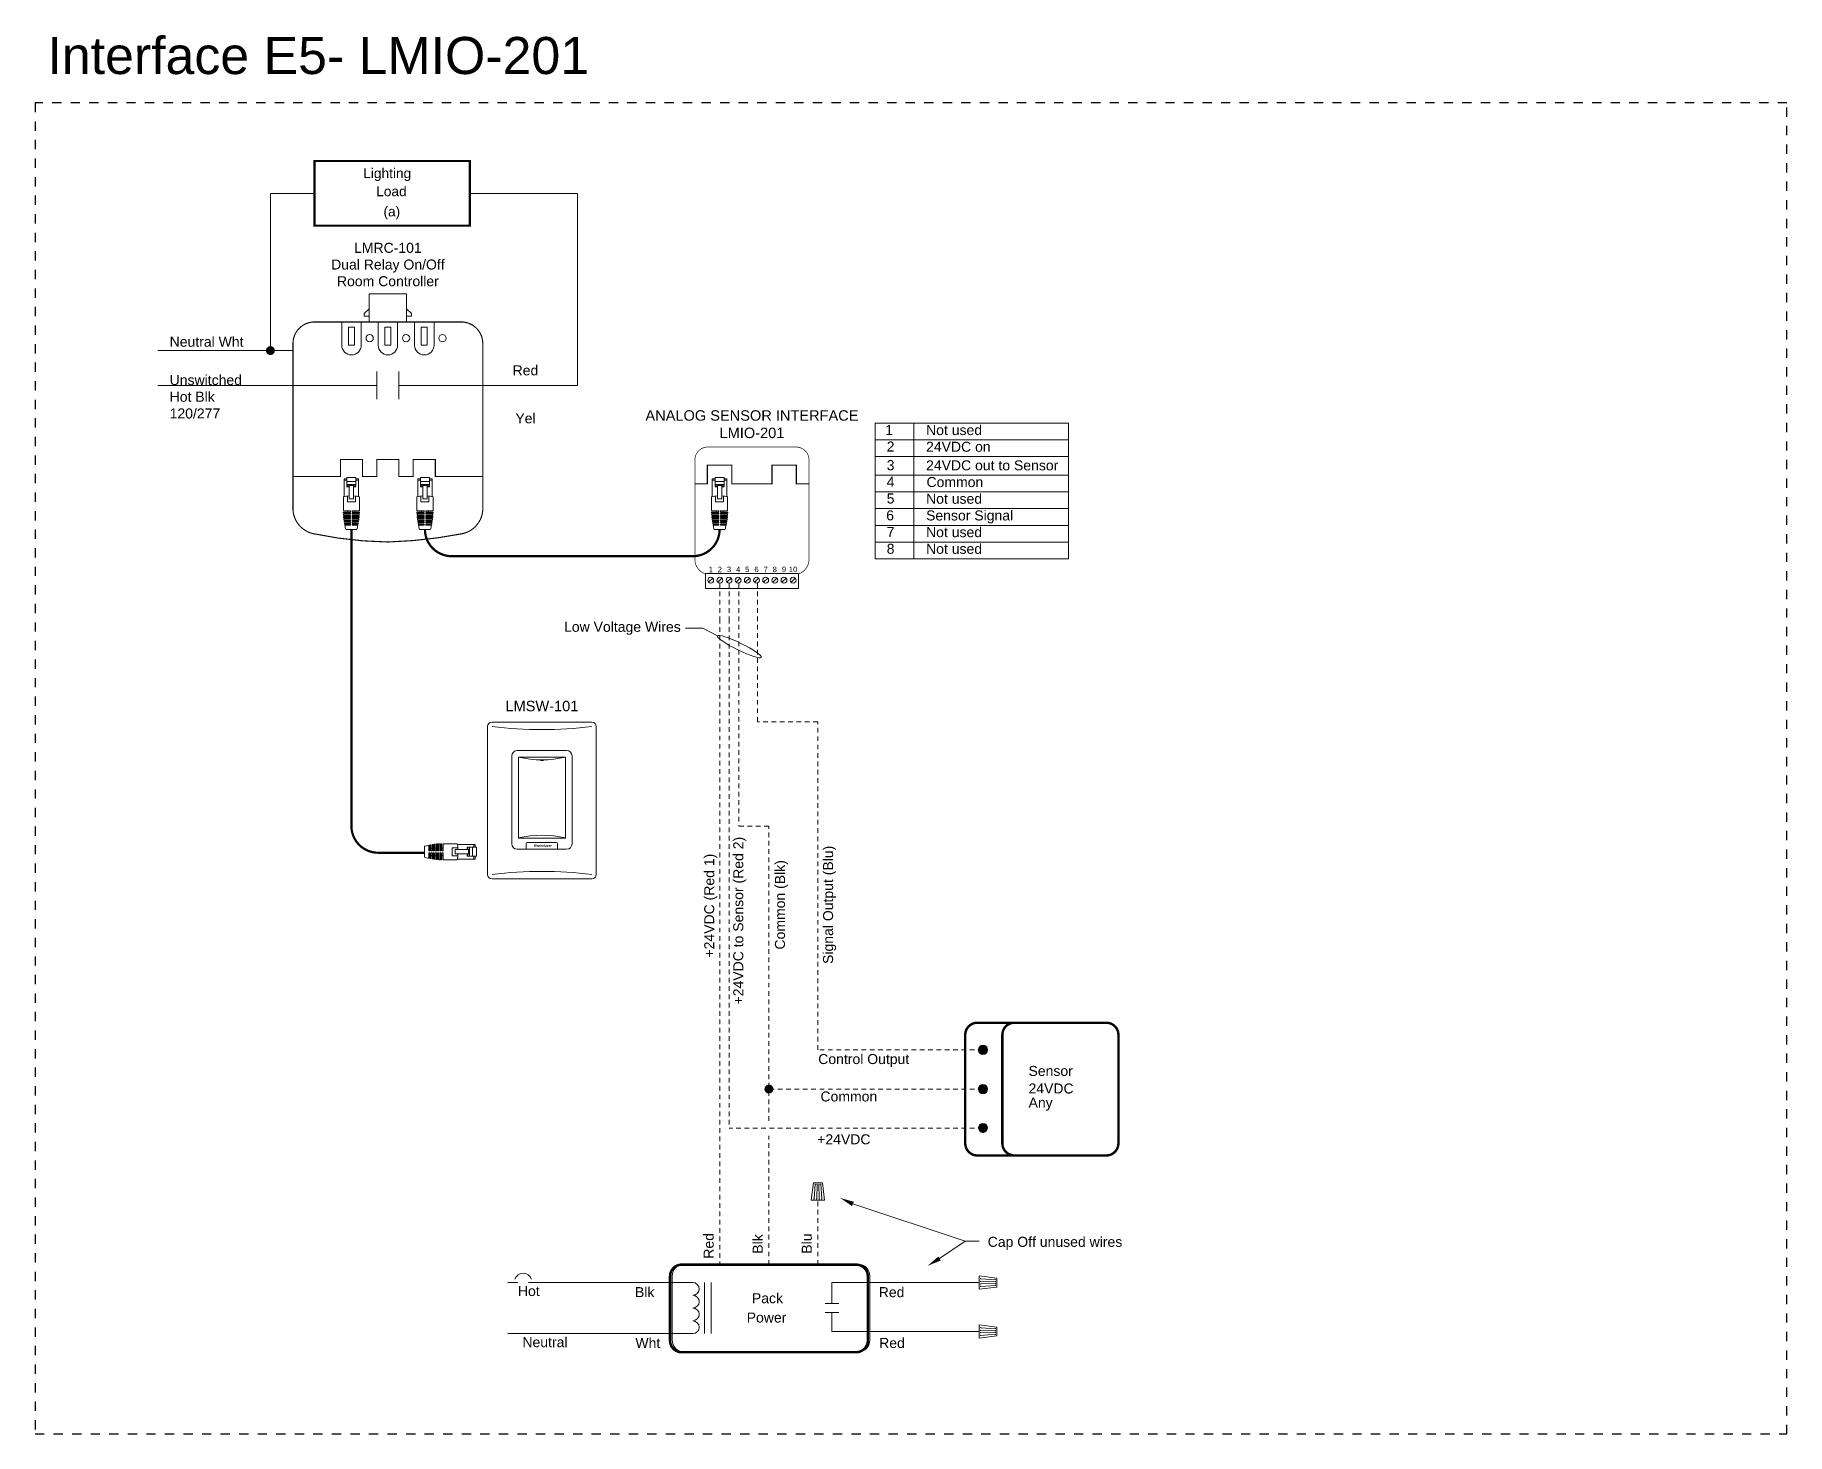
# Model space of a CAD drawing. Header units: inches. Extents: x -60 to 2005, y -577 to 104.
# Drawn here: x 867.49 to 914.7, y -193.48 to -155.78 of the extents above; entities that cross this region are included whole.
import ezdxf
from ezdxf.enums import TextEntityAlignment as Align

# ---------------------------------------------------------------- set-up
doc = ezdxf.new("R2010")
doc.units = ezdxf.units.IN
doc.header["$MEASUREMENT"] = 0
doc.linetypes.add('Demo', pattern=[0.5, 0.25, -0.25])
doc.linetypes.add('HIDDEN2', pattern=[0.1875, 0.125, -0.0625])
doc.layers.get('0').update_dxf_attribs({"lineweight": 5})
doc.layers.add('PS Borders', color=40, linetype='Demo', lineweight=5, plot=False)
for name, color, linetype, lineweight in [('WS', 3, 'Continuous', 5), ('WS_DETAIL', 7, 'Continuous', 5), ('WS_LineVoltage', 1, 'Continuous', 5), ('WS_LowVoltage', 6, 'Continuous', 5)]:
    doc.layers.add(name, color=color, linetype=linetype, lineweight=lineweight)
doc.styles.add('ARIAL', font='arial.ttf')

msp = doc.modelspace()

# ---------------------------------------------------------------- texts
at = {"style": 'ARIAL'}
for s, height, p in [('Lighting', 0.2638, (876.335, -159.634)), ('Load', 0.2638, (876.684, -160.122)), ('(a)', 0.2638, (876.879, -160.666)), ('1', 0.27, (890.401, -166.556)), ('Not used', 0.27, (891.501, -166.559)), ('2', 0.27, (890.44, -167.003)), ('24VDC on', 0.27, (891.501, -167.009)), ('3', 0.27, (890.44, -167.505)), ('24VDC out to Sensor', 0.27, (891.501, -167.51)), ('4', 0.27, (890.44, -167.954)), ('Common', 0.27, (891.513, -167.96)), ('5', 0.27, (890.44, -168.403)), ('Not used', 0.27, (891.501, -168.41)), ('6', 0.27, (890.427, -168.858)), ('Sensor Signal', 0.27, (891.501, -168.86)), ('8', 0.27, (890.44, -169.758)), ('7', 0.27, (890.44, -169.306)), ('Not used', 0.27, (891.501, -169.31)), ('Not used', 0.27, (891.501, -169.76))]:
    msp.add_text(s, height=height, dxfattribs=at).set_placement(p)
at = {"linetype": 'Continuous', "style": 'ARIAL'}
for s, p in [('Control Output', (888.595, -183.51)), ('Sensor', (894.261, -183.83)), ('24VDC', (894.261, -184.303)), ('Common', (888.655, -184.518)), ('Any', (894.263, -184.683)), ('+24VDC', (888.567, -185.673)), ('Cap Off unused wires ', (893.162, -188.436)), ('Blk', (883.657, -189.792)), ('Pack', (886.807, -189.955)), ('Red', (890.226, -189.792)), ('Power', (886.667, -190.476)), ('Wht', (883.668, -191.162)), ('Red', (890.237, -191.162))]:
    msp.add_text(s, height=0.27, dxfattribs=at).set_placement(p)
for s, p in [('Red', (885.643, -188.755)), ('Blk', (886.965, -188.621)), ('Blu', (888.286, -188.621))]:
    msp.add_text(s, height=0.27, rotation=90, dxfattribs=at).set_placement(p, align=Align.MIDDLE_LEFT)
for s, p in [('Hot', (881.089, -189.627)), ('Neutral', (881.839, -191.005))]:
    msp.add_text(s, height=0.27, dxfattribs=at).set_placement(p, align=Align.MIDDLE_RIGHT)
at = {"lineweight": -3, "insert": (867.824, -155.83), "char_height": 1, "attachment_point": 1, "style": 'ARIAL'}
msp.add_mtext_dynamic_manual_height_columns('Interface E5- LMIO-201', width=25.92219, gutter_width=1, heights=[0], dxfattribs=at)
at = {"insert": (876.998, -161.378), "char_height": 0.26989, "width": 5.65768, "attachment_point": 2, "style": 'ARIAL'}
msp.add_mtext('LMRC-101 \\PDual Relay On/Off \\PRoom Controller', dxfattribs=at)
at = {"linetype": 'Continuous', "char_height": 0.27, "style": 'ARIAL'}
for s, insert, width, attachment_point in [('Neutral Wht', (871.117, -164.046), 4.47708, 4), ('Red', (880.36, -164.817), 6.16099, 4), ('Unswitched\\PHot Blk\\P120/277', (871.117, -165.528), 6.93133, 4), ('Yel', (880.435, -166.11), 6.16099, 4), ('Low Voltage Wires', (884.89, -171.767), 6.93133, 6)]:
    msp.add_mtext(s, dxfattribs=dict(at, insert=insert, width=width, attachment_point=attachment_point))
at = {"linetype": 'Continuous', "char_height": 0.27, "attachment_point": 8, "rotation": 90, "style": 'ARIAL'}
for s, insert, width in [('+24VDC to Sensor (Red 2)', (886.656, -179.645), 5.33069), ('+24VDC (Red 1)', (885.874, -179.241), 4.47708), ('Signal Output (Blu)', (889.077, -179.219), 4.47708), ('Common (Blk)', (887.78, -179.219), 4.47708)]:
    msp.add_mtext(s, dxfattribs=dict(at, insert=insert, width=width))

# ---------------------------------------------------------------- blocks, each defined once
blk = doc.blocks.new('A$C756910A1')
at = {"layer": 'WS_DETAIL'}
for p, q in [((0.15, 6.6), (0.15, 10.17)), ((0.15, 10.17), (0.73, 10.17)), ((0.73, 9.92), (0.15, 9.92)), ((0.73, 10.43), (0.73, 8.56)), ((0.73, 10.43), (2.51, 10.43)), ((2.51, 9.66), (0.73, 9.66)), ((2.51, 9.06), (0.73, 9.06)), ((0.73, 8.74), (1.17, 8.74)), ((0.73, 8.56), (1.17, 8.56)), ((1.17, 6.17), (1.17, 9.06)), ((1.17, 8.85), (2.06, 8.85)), ((2.06, 6.17), (2.06, 9.06)), ((2.06, 8.74), (2.51, 8.74)), ((2.51, 8.56), (2.06, 8.56)), ((2.51, 10.43), (2.51, 8.56)), ((3.08, 10.17), (2.51, 10.17)), ((3.08, 9.92), (2.51, 9.92)), ((3.08, 6.6), (3.08, 10.17)), ((0, 6.56), (0, 3.73)), ((0, 3.73), (1.43, 3.73)), ((0.81, 6.7), (0.81, 5.55)), ((0.81, 5.55), (2.42, 5.55)), ((0.89, 3.73), (0.89, 3.51)), ((1.17, 6.17), (2.06, 6.17)), ((1.43, 3.51), (1.43, 3.73)), ((1.8, 3.73), (3.23, 3.73)), ((1.8, 3.51), (1.8, 3.73)), ((2.34, 3.73), (2.34, 3.51)), ((2.42, 6.7), (2.42, 5.55)), ((3.23, 6.56), (3.23, 3.73)), ((0, 3.51), (1.43, 3.51)), ((0.01, 3.29), (1.43, 3.29)), ((0.02, 3.06), (1.43, 3.06)), ((0.03, 2.84), (1.43, 2.84)), ((0.05, 2.62), (1.43, 2.62)), ((0.07, 2.4), (1.43, 2.4)), ((0.09, 2.18), (1.43, 2.18)), ((0.12, 1.96), (1.43, 1.96)), ((0.15, 1.74), (1.43, 1.74)), ((0.18, 1.52), (1.43, 1.52)), ((0.22, 1.3), (1.43, 1.3)), ((0.26, 1.08), (1.43, 1.08)), ((0.31, 0.86), (1.43, 0.86)), ((0.89, 3.29), (0.89, 3.06)), ((0.89, 2.84), (0.89, 2.62)), ((0.89, 2.4), (0.89, 2.18)), ((0.89, 1.96), (0.89, 1.74)), ((0.89, 1.52), (0.89, 1.3)), ((0.89, 1.08), (0.89, 0.86)), ((1.43, 3.06), (1.43, 3.29)), ((1.43, 2.62), (1.43, 2.84)), ((1.43, 2.18), (1.43, 2.4)), ((1.43, 1.74), (1.43, 1.96)), ((1.43, 1.3), (1.43, 1.52)), ((1.43, 0.86), (1.43, 1.08)), ((1.8, 3.51), (3.23, 3.51)), ((1.8, 3.29), (3.23, 3.29)), ((1.8, 3.06), (1.8, 3.29)), ((1.8, 3.06), (3.22, 3.06)), ((1.8, 2.84), (3.2, 2.84)), ((1.8, 2.62), (1.8, 2.84)), ((1.8, 2.62), (3.19, 2.62)), ((1.8, 2.4), (3.17, 2.4)), ((1.8, 2.18), (1.8, 2.4)), ((1.8, 2.18), (3.14, 2.18)), ((1.8, 1.96), (3.12, 1.96)), ((1.8, 1.74), (1.8, 1.96)), ((1.8, 1.74), (3.09, 1.74)), ((1.8, 1.52), (3.05, 1.52)), ((1.8, 1.3), (1.8, 1.52)), ((1.8, 1.3), (3.01, 1.3)), ((1.8, 1.08), (2.97, 1.08)), ((1.8, 0.86), (1.8, 1.08)), ((1.8, 0.86), (2.92, 0.86)), ((2.34, 3.29), (2.34, 3.06)), ((2.34, 2.84), (2.34, 2.62)), ((2.34, 2.4), (2.34, 2.18)), ((2.34, 1.96), (2.34, 1.74)), ((2.34, 1.52), (2.34, 1.3)), ((2.34, 1.08), (2.34, 0.86)), ((2.69, 0), (0.52, 0))]:
    blk.add_line(p, q, dxfattribs=at)
for centre, radius, start, end in [((1.62, -0.58), 7.33, 93.502, 102.7411), ((1.62, -0.58), 7.33, 77.2589, 86.498), ((13.49, 3.73), 13.49, 180.937, 181.8742), ((13.49, 3.73), 13.49, 182.8119, 183.7504), ((13.49, 3.73), 13.49, 184.6899, 185.6307), ((13.49, 3.73), 13.49, 186.573, 187.5171), ((13.49, 3.73), 13.49, 188.4632, 189.4117), ((13.49, 3.73), 13.49, 190.3627, 191.3167), ((13.49, 3.73), 13.49, 192.2739, 196.0379), ((-10.25, 3.73), 13.49, 343.9621, 347.7261), ((-10.25, 3.73), 13.49, 348.6833, 349.6373), ((-10.25, 3.73), 13.49, 350.5883, 351.5368), ((-10.25, 3.73), 13.49, 352.4829, 353.427), ((-10.25, 3.73), 13.49, 354.3693, 355.3101), ((-10.25, 3.73), 13.49, 356.2496, 357.1881), ((-10.25, 3.73), 13.49, 358.1258, 359.063)]:
    blk.add_arc(centre, radius, start, end, dxfattribs=at)
blk = doc.blocks.new('RJ45')
at = {"layer": 'WS_DETAIL', "xscale": 1.117448685388325, "yscale": 1.117448685388325, "zscale": 1.117448685388325}
blk.add_blockref('A$C756910A1', (59.47, 150.68), dxfattribs=at)
blk = doc.blocks.new('WallPlate1Gang')
for p, q in [((-11.72, 0.96), (-11.72, 32.87)), ((-10.76, 33.83), (10.76, 33.83)), ((11.72, 32.87), (11.72, 0.96)), ((-6.49, 26.51), (-6.49, 7.57)), ((-5.31, 27.69), (5.31, 27.69)), ((6.49, 26.51), (6.49, 7.57)), ((5.31, 6.39), (-5.31, 6.39)), ((-10.76, 0), (10.76, 0))]:
    blk.add_line(p, q)
for centre, radius, start, end in [((-10.76, 32.87), 0.96, 90, 180), ((0, 117.5), 85.31, 262.7571, 277.2429), ((10.76, 32.87), 0.96, 0, 90), ((-5.31, 26.51), 1.18, 90, 180), ((5.31, 26.51), 1.18, 0, 90), ((-5.31, 7.57), 1.18, 180, 270), ((5.31, 7.57), 1.18, 270, 0), ((-10.76, 0.96), 0.96, 180, 270), ((0, -83.67), 85.31, 82.7571, 97.2429), ((10.76, 0.96), 0.96, 270, 0)]:
    blk.add_arc(centre, radius, start, end)
blk = doc.blocks.new('*U137')
blk.add_blockref('WallPlate1Gang', (0, -0.01))
blk = doc.blocks.new('LMIO-201_TW')
for p, q in [((-9.33, -21.22), (-8.44, -20.32)), ((-7.35, -21.22), (-6.46, -20.32)), ((-5.38, -21.22), (-4.49, -20.32)), ((-3.41, -21.22), (-2.51, -20.32)), ((-1.43, -21.22), (-0.54, -20.32)), ((0.54, -21.22), (1.43, -20.32)), ((2.51, -21.22), (3.41, -20.32)), ((4.49, -21.22), (5.38, -20.32)), ((6.46, -21.22), (7.36, -20.32)), ((8.44, -21.22), (9.33, -20.32))]:
    blk.add_line(p, q)
at = {"linetype": 'Continuous', "const_width": 0.144}
for points in [[(0.01, 7.94), (-9.52, 7.94, 0.414214), (-12.3, 5.15), (-12.3, -16.47, 0.302646), (-10.02, -19.42, 0.302646)], [(0.01, 7.94), (9.53, 7.94, -0.414214), (12.31, 5.15), (12.31, -16.47, -0.303521), (10.02, -19.42, -0.303521)]]:
    blk.add_lwpolyline(points, format="xyb", dxfattribs=at)
at = {"const_width": 0.265}
blk.add_lwpolyline([(-12.3, 0), (-9.59, 0), (-9.59, 4.03), (-4.33, 4.03), (-4.33, 0), (4.33, 0), (4.33, 4.03), (9.59, 4.03), (9.59, 0), (12.31, 0)], dxfattribs=at)
blk.add_lwpolyline([(-10.02, -19.33), (10.02, -19.33), (10.02, -22.53), (-10.02, -22.53)], close=True)
for centre in [(-8.88, -20.77), (-6.91, -20.77), (-4.93, -20.77), (-2.96, -20.77), (-0.99, -20.77), (0.99, -20.77), (2.96, -20.77), (4.93, -20.77), (6.91, -20.77), (8.88, -20.77)]:
    blk.add_circle(centre, 0.631)
at = {"style": 'ARIAL'}
for s, insert, char_height, width, attachment_point in [('ANALOG SENSOR INTERFACE \\PLMIO-201', (0.01, 15.87), 2.25, 47.9732, 2), ('1', (-8.88, -19.04), 1.17, 38.6074, 8), ('2', (-6.91, -19.04), 1.17, 38.6074, 8), ('3', (-4.93, -19.04), 1.17, 38.6074, 8), ('4', (-2.96, -19.04), 1.17, 38.6074, 8), ('5', (-0.99, -19.04), 1.17, 38.6074, 8), ('6', (0.99, -19.04), 1.17, 38.6074, 8), ('7', (2.96, -19.04), 1.17, 38.6074, 8), ('8', (4.93, -19.04), 1.17, 38.6074, 8), ('9', (6.91, -19.04), 1.17, 38.6074, 8), ('10', (8.88, -19.04), 1.168, 38.6074, 8)]:
    blk.add_mtext(s, dxfattribs=dict(at, insert=insert, char_height=char_height, width=width, attachment_point=attachment_point))
blk = doc.blocks.new('*U277')
blk.add_blockref('LMIO-201_TW', (0, 0))
blk = doc.blocks.new('*U278')
for p, q in [((-6.5, 20.13), (-6.5, 1.18)), ((-5.32, 21.31), (5.32, 21.31)), ((-5.07, 2.44), (-5.07, 19.89)), ((-5.07, 19.89), (5.07, 19.89)), ((-0.33, 19.29), (-0.33, 19.19)), ((0.33, 19.29), (0.33, 19.19)), ((5.07, 19.89), (5.07, 2.44)), ((6.5, 20.13), (6.5, 1.18)), ((5.32, 0), (-5.32, 0)), ((5.07, 2.44), (-5.07, 2.44)), ((-3.38, 1.24), (-3.38, 0)), ((3.14, 1.48), (-3.14, 1.48)), ((3.38, 1.24), (3.38, 0))]:
    blk.add_line(p, q)
for centre, radius, start, end in [((-5.32, 20.13), 1.18, 90, 180), ((0, 41.25), 21.96, 256.6482, 283.3518), ((0, 19.73), 0.639, 238.6629, 301.3371), ((5.32, 20.13), 1.18, 0, 90), ((-5.32, 1.18), 1.18, 180, 270), ((0, -18.92), 21.96, 76.6482, 103.3518), ((-3.14, 1.24), 0.239, 90, 180), ((3.14, 1.24), 0.239, 0, 90), ((5.32, 1.18), 1.18, 270, 0)]:
    blk.add_arc(centre, radius, start, end)
at = {"style": 'ARIAL'}
for s, insert, char_height, width, attachment_point in [('LMSW-101', (0, 32.02), 2.25, 40.9705, 2), ('{\\fArial|b1|i1|c0|p34;Wattstopper}', (-1.79, 1.04), 0.4798, 3.7953, 1)]:
    blk.add_mtext(s, dxfattribs=dict(at, insert=insert, char_height=char_height, width=width, attachment_point=attachment_point))

# ---------------------------------------------------------------- linework, layer by layer
for p, q in [((876.494, -162.751), (876.494, -163.511)), ((877.501, -162.751), (876.494, -162.751)), ((877.501, -162.751), (877.501, -163.511)), ((876.494, -163.159), (876.361, -163.282)), ((876.361, -163.282), (876.361, -163.351)), ((877.501, -163.159), (877.635, -163.282)), ((877.635, -163.282), (877.635, -163.351)), ((875.755, -163.511), (875.755, -164.136)), ((876.279, -164.136), (876.279, -163.511)), ((876.361, -163.351), (876.494, -163.351)), ((876.736, -164.136), (876.736, -163.511)), ((877.26, -163.511), (877.26, -164.136)), ((877.635, -163.351), (877.501, -163.351)), ((877.717, -164.136), (877.717, -163.511)), ((878.241, -163.511), (878.241, -164.136)), ((876.7, -164.847), (876.7, -165.592)), ((876.701, -164.847), (876.701, -165.592)), ((877.294, -164.847), (877.294, -165.592)), ((877.295, -164.847), (877.295, -165.592)), ((890.128, -166.242), (895.337, -166.242)), ((890.128, -166.242), (890.128, -169.892)), ((891.173, -166.242), (891.173, -169.892)), ((895.337, -166.242), (895.337, -169.892)), ((890.128, -166.69), (895.337, -166.69)), ((890.128, -167.138), (895.337, -167.138)), ((890.128, -167.639), (895.337, -167.639)), ((890.128, -168.089), (895.337, -168.089)), ((890.128, -168.537), (895.337, -168.537)), ((890.128, -168.992), (895.337, -168.992)), ((890.128, -169.441), (895.337, -169.441)), ((890.128, -169.892), (895.337, -169.892)), ((885.486, -171.767), (885.019, -171.767)), ((885.877, -171.971), (885.486, -171.767)), ((888.409, -187.182), (888.47, -186.711)), ((888.707, -186.711), (888.47, -186.711)), ((888.484, -187.144), (888.513, -186.749)), ((888.553, -187.144), (888.563, -186.749)), ((888.623, -187.144), (888.613, -186.749)), ((888.692, -187.144), (888.663, -186.749)), ((888.768, -187.182), (888.707, -186.711)), ((888.768, -187.182), (888.409, -187.182)), ((892.936, -189.58), (892.936, -189.221)), ((892.936, -189.221), (893.406, -189.282)), ((892.973, -189.296), (893.369, -189.325)), ((893.406, -189.519), (893.406, -189.282)), ((892.936, -189.58), (893.406, -189.519)), ((892.973, -189.365), (893.369, -189.375)), ((892.973, -189.435), (893.369, -189.425)), ((892.973, -189.504), (893.369, -189.475)), ((892.936, -190.898), (892.936, -190.539)), ((892.936, -190.539), (893.406, -190.6)), ((892.973, -190.615), (893.369, -190.644)), ((892.973, -190.684), (893.369, -190.694)), ((893.406, -190.837), (893.406, -190.6)), ((892.936, -190.898), (893.406, -190.837)), ((892.973, -190.753), (893.369, -190.743)), ((892.973, -190.822), (893.369, -190.793))]:
    msp.add_line(p, q)
at = {"linetype": 'Continuous', "const_width": 0.06}
msp.add_lwpolyline([(879.208, -160.917), (879.208, -159.172), (875.02, -159.172), (875.02, -160.917)], close=True, dxfattribs=at)
at = {"linetype": 'Continuous', "const_width": 0.03}
msp.add_lwpolyline([(876.997, -169.441, -0.048346), (874.98, -169.215, -0.329956), (874.441, -168.583), (874.441, -164.09, -0.414214), (875.019, -163.511), (878.976, -163.511, -0.414214), (879.555, -164.09), (879.555, -164.992), (879.555, -166.737), (879.555, -168.583, -0.329956), (879.015, -169.215, -0.0415), (876.997, -169.441, -0.024292)], format="xyb", dxfattribs=at)
for points in [[(875.938, -164.136), (876.096, -164.136), (876.096, -163.653), (875.938, -163.653)], [(876.919, -164.136), (877.077, -164.136), (877.077, -163.653), (876.919, -163.653)], [(877.899, -164.136), (878.058, -164.136), (878.058, -163.653), (877.899, -163.653)]]:
    msp.add_lwpolyline(points, close=True)
at = {"const_width": 0.03}
msp.add_lwpolyline([(874.441, -167.675), (875.719, -167.675), (875.719, -167.219), (876.315, -167.219), (876.315, -167.675), (876.7, -167.675), (876.7, -167.219), (877.295, -167.219), (877.295, -167.675), (877.681, -167.675), (877.681, -167.219), (878.276, -167.219), (878.276, -167.675), (879.555, -167.675)], dxfattribs=at)
for points in [[(889.53, -187.279), (892.551, -188.287), (892.929, -188.287)], [(891.866, -188.748), (892.551, -188.287), (892.929, -188.287)]]:
    msp.add_lwpolyline(points)
for centre in [(876.507, -163.948), (877.488, -163.948), (878.469, -163.948)]:
    msp.add_circle(centre, 0.0983)
for centre in [(876.017, -164.136), (876.998, -164.136), (877.979, -164.136)]:
    msp.add_arc(centre, 0.262, 180, 0)
at = {"extrusion": (0, 0, -1)}
msp.add_ellipse((886.469, -172.26), major_axis=(-0.592, 0.289), ratio=0.14819, dxfattribs=at)
for p in [(888.513, -186.749), (888.563, -186.749), (888.613, -186.749), (888.663, -186.749), (888.484, -187.144), (888.553, -187.144), (888.623, -187.144), (888.692, -187.144), (892.973, -189.296), (892.973, -189.365), (892.973, -189.435), (892.973, -189.504), (893.369, -189.325), (893.369, -189.375), (893.369, -189.425), (893.369, -189.475), (892.973, -190.615), (892.973, -190.684), (893.369, -190.644), (893.369, -190.694), (892.973, -190.753), (892.973, -190.822), (893.369, -190.743), (893.369, -190.793)]:
    msp.add_point(p)
for points in [[(889.503, -187.336), (889.556, -187.222), (889.187, -187.119)], [(891.833, -188.695), (891.899, -188.802), (891.544, -188.947)]]:
    msp.add_solid(points)
at = {"layer": 'PS Borders', "lineweight": -3}
msp.add_lwpolyline([(867.489, -193.479), (914.7, -193.479), (914.7, -157.607), (867.489, -157.607)], close=True, dxfattribs=at)
at = {"layer": 'WS'}
msp.add_lwpolyline([(876.015, -169.103, 0.06, 0.06, 0), (876.015, -177.095, 0.06, 0.06, 0), (876.015, -177.095, 0.06, 0.06, 0.414214), (876.735, -177.815, 0.06, 0.06, 0), (877.984, -177.815, 0, 0, 0)], format="xyseb", dxfattribs=at)
at = {"layer": 'WS', "const_width": 0.06}
msp.add_lwpolyline([(885.937, -169.103), (885.937, -169.103, -0.414214), (885.217, -169.823), (878.717, -169.823, -0.414214), (877.997, -169.103)], format="xyb", dxfattribs=at)
at = {"layer": 'WS_DETAIL'}
for p, q in [((884.66, -189.219), (884.66, -190.951)), ((889.672, -188.906), (884.972, -188.906)), ((889.985, -190.951), (889.985, -189.219)), ((885.534, -189.396), (885.534, -190.774)), ((885.706, -189.396), (885.706, -190.774)), ((884.972, -191.264), (889.672, -191.264))]:
    msp.add_line(p, q, dxfattribs=at)
for points, const_width in [([(894.695, -185.973), (892.883, -185.973, -0.414214), (892.557, -185.646), (892.557, -182.722, -0.414214), (892.883, -182.396), (894.76, -182.396)], 0.0653), ([(895.695, -185.973), (893.883, -185.973, -0.414214), (893.557, -185.646), (893.557, -182.722, -0.414214), (893.883, -182.396), (895.76, -182.396)], 0.0653), ([(894.546, -185.973), (896.357, -185.973, 0.414214), (896.684, -185.646), (896.684, -182.722, 0.414214), (896.357, -182.396), (894.48, -182.396)], 0.0653), ([(887.272, -191.275), (889.618, -191.275, 0.414214), (889.931, -190.963), (889.931, -189.228, 0.414214), (889.618, -188.916), (884.915, -188.916, 0.414214), (884.602, -189.228), (884.602, -190.963, 0.414208), (884.915, -191.275), (887.272, -191.275)], 0.0675)]:
    msp.add_lwpolyline(points, format="xyb", dxfattribs=dict(at, const_width=const_width))
at = {"layer": 'WS_DETAIL', "const_width": 0.125}
for points in [[(892.972, -183.128, -1), (893.097, -183.128, -1)], [(892.972, -184.184, -1), (893.097, -184.184, -1)], [(892.972, -185.24, -1), (893.097, -185.24, -1)]]:
    msp.add_lwpolyline(points, format="xyb", close=True, dxfattribs=at)
at = {"layer": 'WS_DETAIL'}
for centre, radius, start, end in [((893.034, -183.128), 0.125, 0, 180), ((893.034, -183.128), 0.125, 180, 0), ((893.034, -184.184), 0.125, 0, 180), ((893.034, -184.184), 0.125, 180, 0), ((893.034, -185.24), 0.125, 0, 180), ((884.972, -189.219), 0.312, 90, 180), ((889.672, -189.219), 0.312, 0, 90), ((885.215, -189.568), 0.172, 270, 90), ((885.215, -189.913), 0.172, 270, 90), ((885.215, -190.257), 0.172, 270, 90), ((885.215, -190.602), 0.172, 270, 90), ((884.972, -190.951), 0.312, 180, 270), ((889.672, -190.951), 0.312, 270, 0)]:
    msp.add_arc(centre, radius, start, end, dxfattribs=at)
at = {"layer": 'WS_LineVoltage'}
for p, q in [((873.832, -160.045), (873.832, -164.282)), ((875.02, -160.045), (873.832, -160.045)), ((882.106, -160.045), (879.208, -160.045)), ((880.504, -189.396), (880.23, -189.396)), ((885.215, -189.396), (880.784, -189.396)), ((888.965, -189.965), (888.965, -189.4)), ((888.965, -189.4), (892.936, -189.4)), ((888.782, -189.965), (889.148, -189.965)), ((888.782, -190.206), (889.148, -190.206)), ((888.965, -190.206), (888.965, -190.719)), ((888.965, -190.719), (892.936, -190.719)), ((885.215, -190.774), (880.23, -190.774))]:
    msp.add_line(p, q, dxfattribs=at)
for points in [[(882.106, -160.045), (882.106, -160.045), (882.106, -165.219), (877.295, -165.219)], [(874.441, -164.282), (870.795, -164.282)], [(876.701, -165.219), (870.795, -165.219)]]:
    msp.add_lwpolyline(points, dxfattribs=at)
at = {"layer": 'WS_LineVoltage', "const_width": 0.12}
msp.add_lwpolyline([(873.772, -164.282, 1), (873.892, -164.282, 1)], format="xyb", close=True, dxfattribs=at)
at = {"layer": 'WS_LineVoltage'}
msp.add_arc((880.644, -189.382), 0.236, 18.3787, 161.4312, dxfattribs=at)
at = {"layer": 'WS_LowVoltage', "linetype": 'HIDDEN2'}
for p, q in [((885.945, -170.549), (885.945, -171.51)), ((886.198, -170.549), (886.198, -171.51)), ((886.452, -170.549), (886.452, -177.1)), ((886.958, -170.549), (886.958, -174.285)), ((885.945, -171.51), (885.945, -188.906)), ((886.198, -171.51), (886.198, -185.24)), ((888.588, -174.285), (886.958, -174.285)), ((888.588, -183.128), (888.588, -174.285)), ((887.266, -177.1), (886.452, -177.1)), ((887.266, -185.042), (887.266, -177.1)), ((893.034, -183.128), (888.588, -183.128)), ((893.034, -184.184), (887.266, -184.184)), ((893.034, -185.24), (886.198, -185.24)), ((887.266, -188.916), (887.266, -185.447)), ((888.588, -188.916), (888.588, -187.182))]:
    msp.add_line(p, q, dxfattribs=at)
at = {"layer": 'WS_LowVoltage', "const_width": 0.12}
msp.add_lwpolyline([(887.206, -184.184, 1), (887.326, -184.184, 1)], format="xyb", close=True, dxfattribs=at)

# ---------------------------------------------------------------- block references
at = {"lineweight": -3, "xscale": 0.125, "yscale": 0.125, "zscale": 0.125}
msp.add_blockref('*U277', (886.808, -167.874), dxfattribs=at)
for name, p, xscale, yscale, zscale in [('RJ45', (883.367, -187.185), -0.12, 0.12, 0.12), ('A$C756910A1', (877.781, -169.103), 0.1340938422465987, 0.1340938422465987, 0.1340938422465987), ('A$C756910A1', (885.721, -169.103), 0.1340938422465987, 0.1340938422465987, 0.1340938422465987), ('*U278', (881.149, -177.723), 0.125, 0.125, 0.125), ('*U137', (881.15, -178.52), 0.125, 0.125, 0.125)]:
    msp.add_blockref(name, p, dxfattribs=dict(xscale=xscale, yscale=yscale, zscale=zscale))
at = {"xscale": -0.12, "yscale": 0.12, "zscale": 0.12, "rotation": 270}
msp.add_blockref('RJ45', (859.902, -185.142), dxfattribs=at)

msp.set_redraw_order([(e.dxf.handle, doc.entitydb.next_handle()) for e in msp.query("TEXT MTEXT ATTDEF DIMENSION ARC_DIMENSION")])  # texts and dimensions are drawn at this point

doc.saveas('drawing.dxf')
